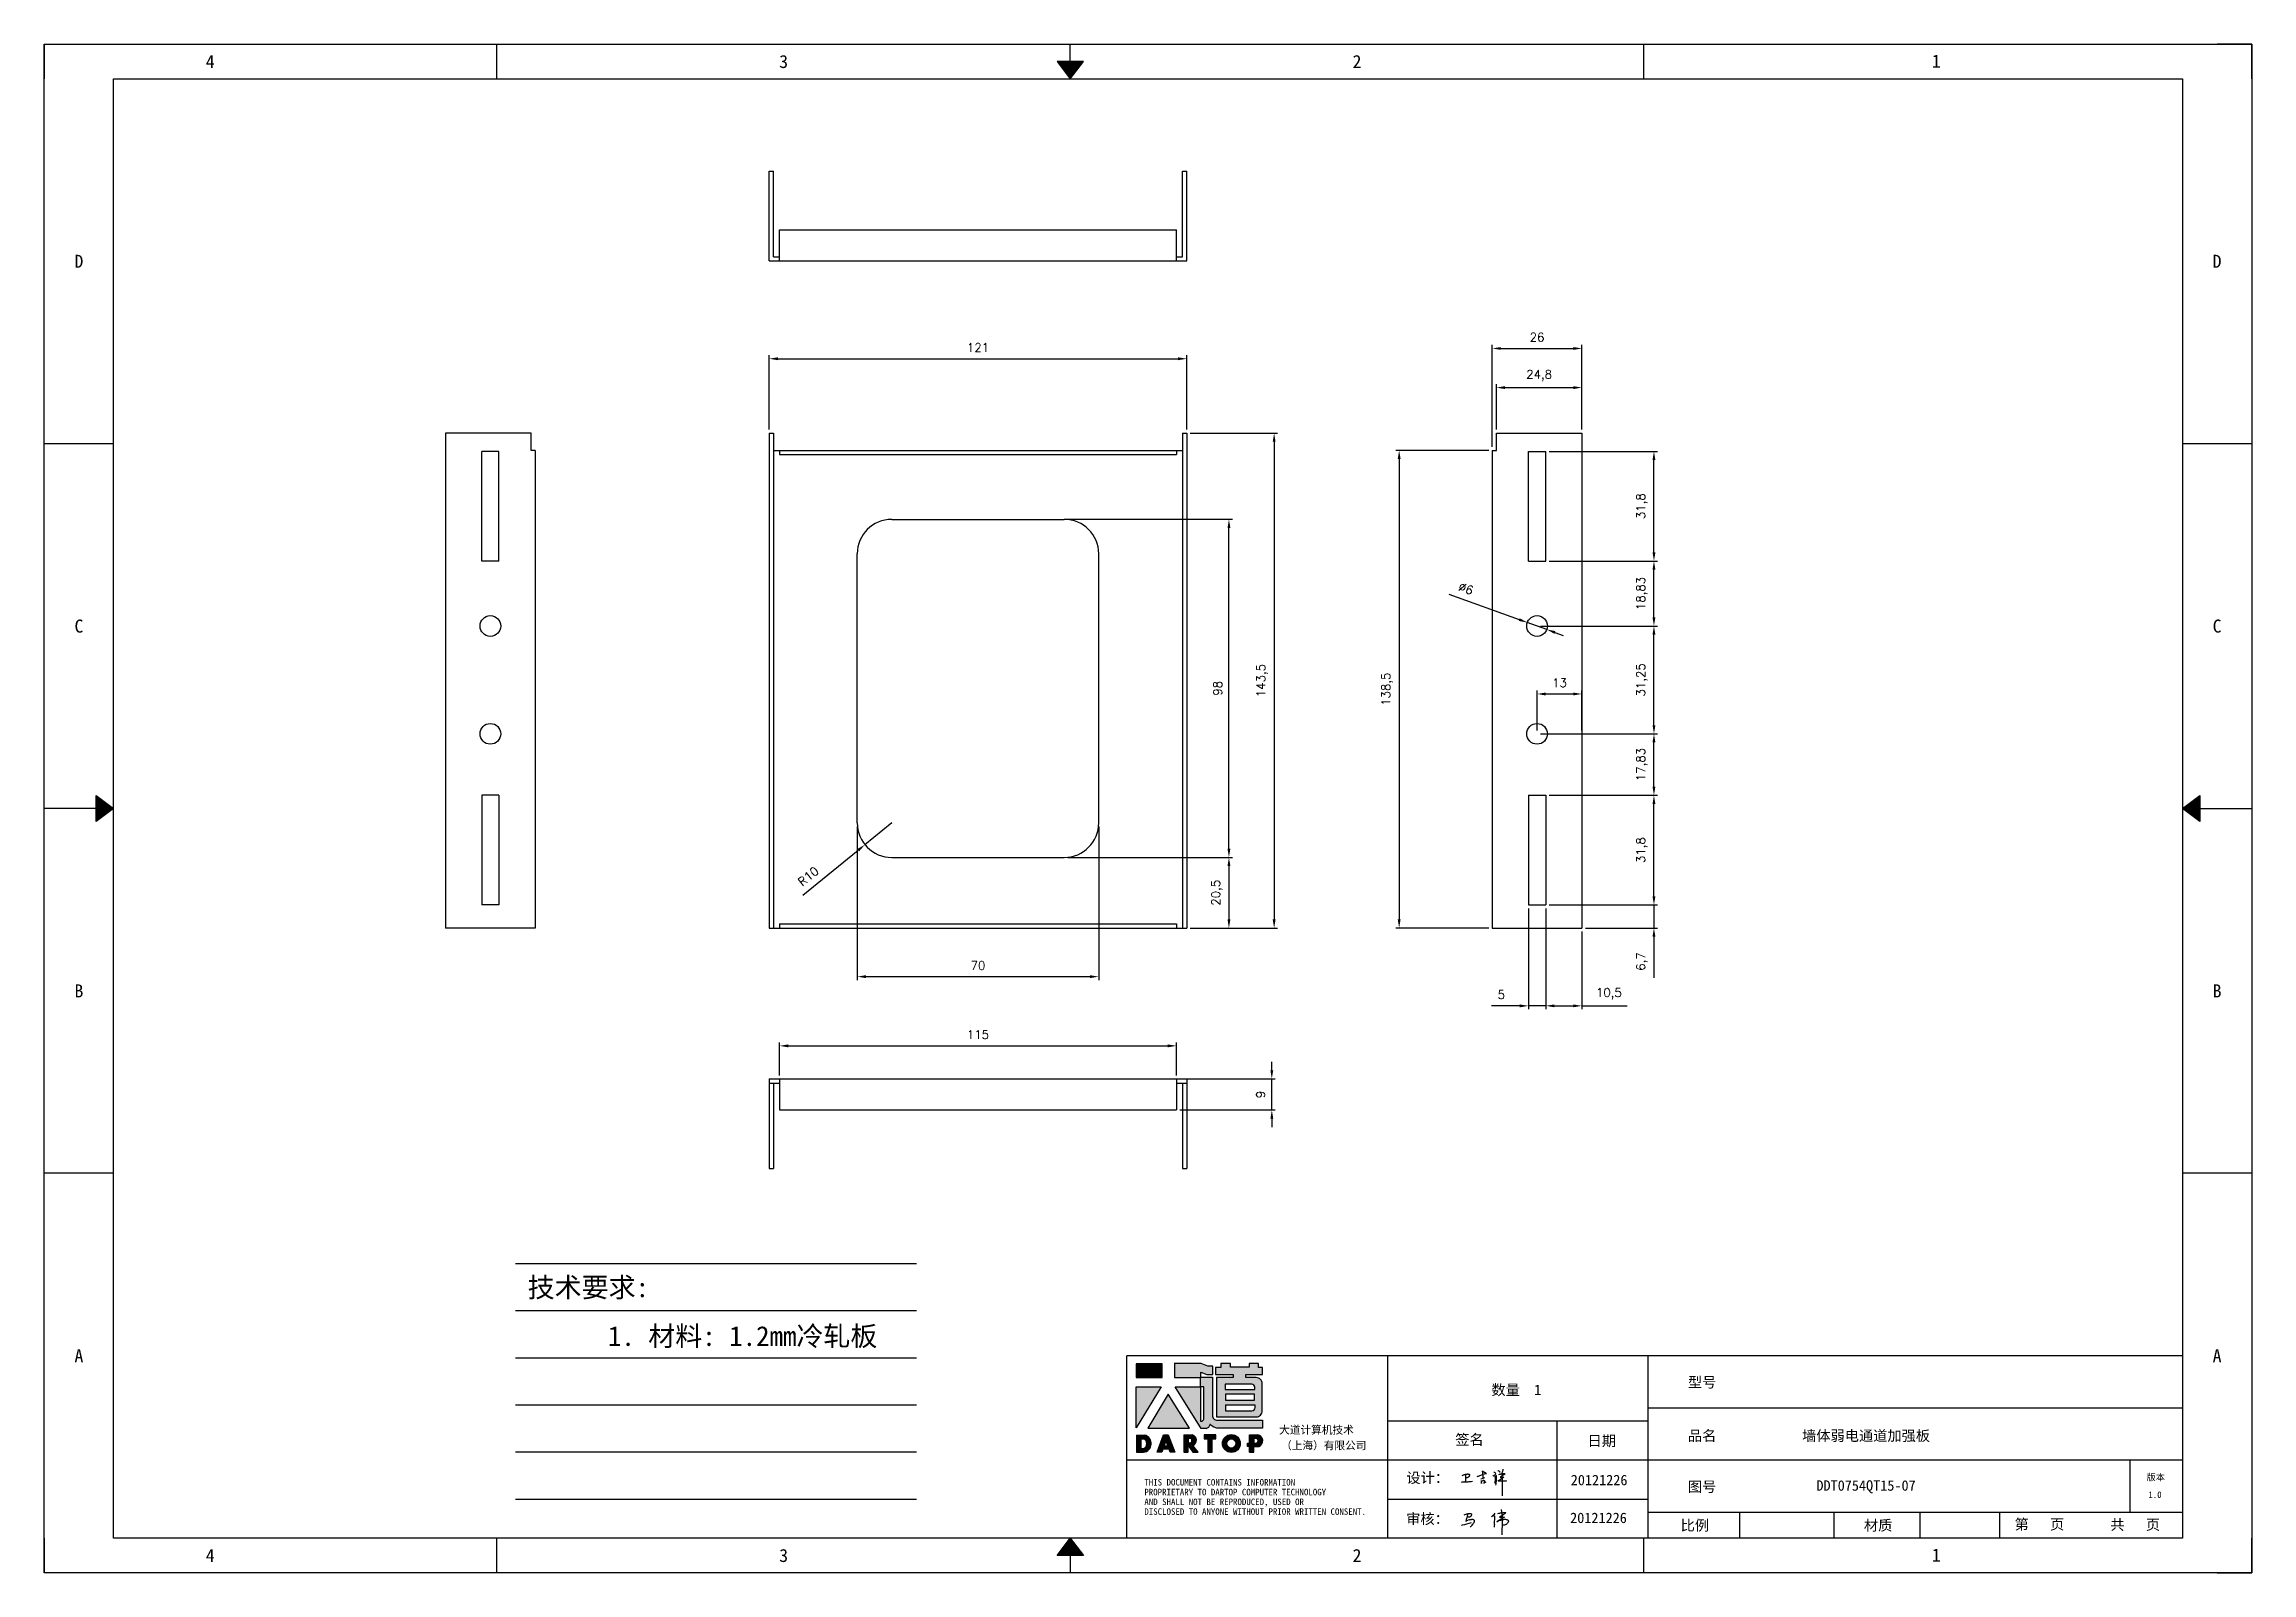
# Model space of a CAD drawing. Header units: millimetres. Extents: x 25928 to 50356, y -44172 to 20163.
# Drawn here: x 49716 to 50356, y 17664 to 18107 of the extents above; entities that cross this region are included whole.
import ezdxf
from ezdxf.enums import TextEntityAlignment as Align

# ---------------------------------------------------------------- set-up
doc = ezdxf.new("R2010")
doc.units = ezdxf.units.MM
doc.linetypes.add('DOT', pattern=[0.25, 0, -0.25])
doc.layers.add('4', color=7, linetype='Continuous')
doc.layers.add('print', color=30, linetype='Continuous')
doc.layers.add('dim', color=2, linetype='Continuous', lineweight=9)
doc.styles.add('Dartop', font='')
doc.styles.add('HZ', font='')
doc.styles.add('hzHT', font='simhei.ttf')
doc.styles.get("Standard").update_dxf_attribs({"font": 'txt', "bigfont": 'gbcbig.shx'})
doc.styles.get('Dartop').set_extended_font_data('FangSong_GB2312')
doc.styles.get('HZ').set_extended_font_data('SimSun')
doc.dimstyles.new('0.5small', dxfattribs={"dimtxt": 2.5, "dimasz": 2.5, "dimexe": 1, "dimexo": 1, "dimgap": 2, "dimtad": 1, "dimtxsty": 'Standard', "dimcen": 2.5, "dimadec": 0, "dimazin": 0, "dimtfac": 1, "dimtmove": 0, "dimatfit": 3, "dimfxl": 0, "dimarcsym": 0})

msp = doc.modelspace()

# ---------------------------------------------------------------- texts
at = {"color": 0}
for s, height, style, p in [('4', 3.777, 'Dartop', (49763.919, 18102.438)), ('3', 3.777, 'Dartop', (49930.107, 18102.438)), ('2', 3.777, 'Dartop', (50096.295, 18102.438)), ('1', 3.777, 'Dartop', (50264.205, 18102.558)), ('D', 3.777, 'Dartop', (49725.857, 18044.524)), ('D', 3.777, 'Dartop', (50345.578, 18044.524)), ('C', 3.777, 'Dartop', (49725.857, 17938.768)), ('C', 3.777, 'Dartop', (50345.578, 17938.768)), ('B', 3.777, 'Dartop', (49725.857, 17833.012)), ('B', 3.777, 'Dartop', (50345.578, 17833.012)), ('A', 3.777, 'Dartop', (49725.857, 17727.256)), ('A', 3.777, 'Dartop', (50345.578, 17727.256)), ('数量  1', 3.0216, 'hzHT', (50142.472, 17717.351)), ('型号', 3.0216, 'hzHT', (50196.325, 17719.57)), ('品名', 3.0216, 'hzHT', (50196.325, 17704.058)), ('墙体弱电通道加强板', 3.0216, 'hzHT', (50243.833, 17704.058)), ('签名', 3.0216, 'hzHT', (50128.899, 17702.951)), ('日期', 3.0216, 'hzHT', (50167.24, 17702.579)), ('20121226', 3.0216, 'hzHT', (50166.464, 17691.22)), ('版本', 1.8885, 'hzHT', (50327.806, 17692.026)), ('图号', 3.0216, 'hzHT', (50196.325, 17689.289)), ('DDT0754QT15-07', 3.0216, 'hzHT', (50243.833, 17689.629)), ('1.0', 1.8885, 'Dartop', (50327.579, 17686.979)), ('20121226', 3.0216, 'hzHT', (50166.284, 17680.256)), ('比例', 3.0216, 'hzHT', (50194.218, 17678.076)), ('材质', 3.0216, 'hzHT', (50247.343, 17678.076)), ('第   页', 3.0216, 'hzHT', (50294.085, 17678.389)), ('共   页', 3.0216, 'hzHT', (50321.841, 17678.279)), ('4', 3.777, 'Dartop', (49763.919, 17669.342)), ('3', 3.777, 'Dartop', (49930.107, 17669.342)), ('2', 3.777, 'Dartop', (50096.295, 17669.342)), ('1', 3.777, 'Dartop', (50264.205, 17669.461))]:
    msp.add_text(s, height=height, dxfattribs=dict(at, style=style)).set_placement(p, align=Align.MIDDLE_CENTER)
at = {"style": 'HZ'}
for s, p in [('技术要求:', (49873.514, 17747.075)), ('     1. 材料: 1.2mm冷轧板', (49908.481, 17732.954))]:
    msp.add_text(s, height=5.733, dxfattribs=at).set_placement(p, align=Align.MIDDLE_CENTER)
at = {"color": 0, "style": 'hzHT'}
for s, height, p in [('设计：', 3.0216, (50110.595, 17690.362)), ('THIS DOCUMENT CONTAINS INFORMATION', 1.8885, (50034.667, 17689.618)), ('PROPRIETARY TO DARTOP COMPUTER TECHNOLOGY', 1.8885, (50034.667, 17686.785)), ('AND SHALL NOT BE REPRODUCED, USED OR', 1.8885, (50034.667, 17683.953)), ('DISCLOSED TO ANYONE WITHOUT PRIOR WRITTEN CONSENT.', 1.8885, (50034.667, 17681.12)), ('审核：', 3.0216, (50110.55, 17678.463))]:
    msp.add_text(s, height=height, dxfattribs=at).set_placement(p)
at = {"layer": '4', "color": 0, "style": 'hzHT'}
for s, p in [('大道计算机技术', (50073.726, 17704.618)), ('（上海）有限公司', (50074.296, 17700.101))]:
    msp.add_text(s, height=2.2662, dxfattribs=at).set_placement(p)

# ---------------------------------------------------------------- blocks, each defined once
blk = doc.blocks.new('*U243')
at = {"color": 254, "linetype": 'Continuous', "extrusion": (0, 0, -1)}
for points in [[(-17, 0.333), (-16.812, 0.25), (-17, 0.5)], [(-17, 0.333), (-17.188, 0.25), (-16.812, 0.25)], [(-17, 0.333), (-17, 0.5), (-17.188, 0.25)]]:
    blk.add_solid(points, dxfattribs=at)
blk = doc.blocks.new('*U242')
at = {"color": 254, "linetype": 'Continuous', "extrusion": (0, 0, -1)}
for points in [[(-33.167, 11), (-33, 11), (-33.25, 11.188)], [(-33.167, 11), (-33.25, 11.188), (-33.25, 10.812)], [(-33.167, 11), (-33.25, 10.812), (-33, 11)]]:
    blk.add_solid(points, dxfattribs=at)
blk = doc.blocks.new('*U244')
at = {"color": 254, "linetype": 'Continuous'}
for points in [[(17, 21.667), (17.188, 21.75), (16.812, 21.75)], [(17, 21.667), (16.812, 21.75), (17, 21.5)], [(17, 21.667), (17, 21.5), (17.188, 21.75)]]:
    blk.add_solid(points, dxfattribs=at)
blk = doc.blocks.new('*U241')
at = {"color": 254, "linetype": 'Continuous', "extrusion": (0, 0, -1)}
for points in [[(-0.833, 11), (-0.75, 10.812), (-0.75, 11.188)], [(-0.833, 11), (-0.75, 11.188), (-1, 11)], [(-0.833, 11), (-1, 11), (-0.75, 10.812)]]:
    blk.add_solid(points, dxfattribs=at)
blk = doc.blocks.new('dadao')
for p, q in [((48, 19.2), (44.9, 10.4)), ((44.9, 10.4), (51.2, 10.4)), ((51.2, 10.4), (48, 19.2))]:
    blk.add_line(p, q)
for points in [[(41.8, 121.6), (41.8, 143.7), (-0.4, 143.7), (-0.4, 121.6), (41.8, 121.6)], [(104.8, 122), (104.8, 130.3), (114.1, 126.3), (124.2, 126.3), (124.2, 139.6), (115.9, 139.6), (105.1, 143.9), (61.5, 143.9)], [(61.7, 144), (61.7, 121.3), (103.9, 121.3)], [(113.4, 38.7), (105.1, 38.7), (63, 106.5), (103.9, 106.5), (103.9, 120.9), (103.9, 121.3)], [(109.7, 53.6), (109.7, 106.2), (104.3, 106.2), (104.3, 50.4), (106.6, 50.4)], [(144.6, 94.4), (144.6, 84.8), (192, 84.8), (192, 94.1), (144.9, 94.1)], [(120.2, 45), (119.5, 45), (119.5, 44.6)], [(0, 28), (0, 0), (11.8, 0)], [(0.1, 28), (14, 28)], [(7.1, 21.8), (7.1, 6.1), (12, 6.1)], [(7.1, 21.8), (11.4, 21.8)], [(76.8, 28.2), (76.8, 0), (84.1, 0), (84.1, 11.1), (91.6, -0.1), (100.3, -0.1), (91.7, 11.1)], [(76.8, 28.2), (90.6, 28.2)], [(84, 22.7), (84, 15.3), (87.2, 15.3)], [(84, 22.7), (87.3, 22.7)], [(183.7, 0), (183.7, 9.6), (180.6, 9.6), (180.6, 14.9), (183.8, 14.9), (183.8, 28.1), (196.1, 28.1), (196.5, 28.1)], [(183.7, 0), (190.9, 0), (190.9, 9.6), (198.8, 9.6)], [(194.9, 22.3), (190.8, 22.3), (190.8, 15), (194.4, 15)]]:
    blk.add_lwpolyline(points)
blk.add_lwpolyline([(137.1, 144.2), (137.1, 137.9), (128.3, 137.9), (128.3, 126.5), (157.3, 126.5), (157.3, 121.5), (130.3, 121.5), (130.3, 57.5), (194.4, 57.5, 0.414214), (204.4, 67.5), (204.4, 111.3, 0.414214), (194.4, 121.3), (177.5, 121.3), (177.5, 126.3), (204.7, 126.3), (204.7, 137.7), (198.2, 137.7), (198.2, 143.9), (183.3, 143.9), (183.3, 138), (153, 138), (153, 144.2), (137.1, 144.2)], format="xyb", close=True)
for points in [[(104.8, 122), (123.4, 122), (123.4, 60, 0.414214), (131.4, 52), (204.8, 52), (204.8, 39.1), (131.7, 39.1)], [(144.3, 110.8), (144.3, 101.8), (192.3, 101.8), (192.3, 105.5, 0.414214), (187.3, 110.5), (144.3, 110.5)], [(144.6, 77), (144.6, 67.5), (187.6, 67.5, 0.414214), (192.6, 72.5), (192.6, 76.4), (144.6, 76.4)]]:
    blk.add_lwpolyline(points, format="xyb")
for points in [[(-0.3, 106.2), (40.4, 106.2), (-0.3, 39.7), (-0.3, 106.2)], [(51.7, 94.1), (18.4, 39.3), (86.2, 39.3)], [(43.8, 28.2), (51.8, 28.2), (62.6, -0.1), (55, -0.1), (53.2, 5), (42.9, 5), (41.1, 0), (33.6, 0)], [(110, 28.1), (110, 21.9), (116, 21.9), (116, -0.1), (123.2, -0.1), (123.2, 22), (129.2, 22), (129.2, 28.1), (110, 28.1)]]:
    blk.add_lwpolyline(points, close=True)
for radius in [14.5, 7.44]:
    blk.add_circle((154.2, 14.2), radius)
for centre, radius, start, end in [((99.2, 60.7), 12.6, 305.6399, 325.969), ((111.6, 46.7), 8.19, 282.9811, 347.6627), ((136, 61.7), 22.9, 226.7358, 259.3209), ((8.5, 13.9), 8.49, 294.2143, 69.7177), ((9.6, 14.2), 14.4, 278.6604, 72.3203), ((86.4, 19), 3.8, 282.527, 76.7196), ((88.6, 19.4), 8.95, 290.6073, 77.2124), ((193.7, 18.7), 3.8, 280.9891, 72.5513), ((195.7, 18.6), 9.51, 288.8959, 85.2442)]:
    blk.add_arc(centre, radius, start, end)
blk = doc.blocks.new('h')
for p, q in [((20768.1, -2360.9), (20773, -2359.1)), ((20769.5, -2366.9), (20769.8, -2370.6)), ((20769.8, -2370.6), (20770.9, -2378)), ((20770.9, -2378), (20771.5, -2370.6)), ((20772.4, -2369.3), (20774.9, -2367.8)), ((20773, -2359.1), (20784.1, -2355.2)), ((20773.3, -2331.8), (20775.3, -2338.7)), ((20789.1, -2340.9), (20773.5, -2331.9)), ((20775.3, -2338.7), (20775.6, -2351.2)), ((20775.6, -2351.2), (20775.5, -2357.3)), ((20782.2, -2369.2), (20780, -2377.1)), ((20780, -2377.1), (20788.3, -2371.3)), ((20780.1, -2366.4), (20780.8, -2366.4)), ((20781.9, -2367.4), (20782.2, -2369.2)), ((20845.7, -2343.5), (20848.4, -2353)), ((20848.9, -2370.3), (20847.9, -2424)), ((20848.4, -2353), (20848.9, -2370.3))]:
    blk.add_line(p, q)
for points in [[(20696.6, -2372.4, 0.002073), (20710.6, -2371.9, 0.016137), (20719.6, -2371.3, 0.008314), (20736.9, -2369.3)], [(20699.1, -2348.2, -0.029745), (20704.6, -2345.4, -0.046842), (20708.4, -2344.2, -0.00919), (20714.3, -2343, -0.018517), (20717.2, -2342.5, -0.037841), (20720.3, -2342.4, -0.039541), (20723.2, -2342.8, -0.149785), (20726, -2344.3, -0.204935), (20726.9, -2346.6, -0.074872), (20726.5, -2348.3, -0.061615), (20725.6, -2350.3, -0.034204), (20723.8, -2352.6, -0.045776), (20722.3, -2354.1, -0.054985), (20720.4, -2355.3, -0.036348), (20717.3, -2356.5, -0.067752), (20715.7, -2356.8, -0.043553), (20713.2, -2356.7)], [(20755, -2351.9, -0.024077), (20759.9, -2350.1, -0.013147), (20768.7, -2346.5, -0.00522), (20775.4, -2344.1, -0.018517), (20777.3, -2343.4, -0.008274), (20786.3, -2341, -0.039541), (20788.3, -2340.8, -0.079216), (20789.4, -2341, -0.204935)], [(20813.5, -2350.1, 0.007348), (20815.9, -2348.7, 0.008421), (20818, -2347.3, 0.009459), (20819.7, -2346.2, -0.016325), (20820.7, -2345.5, -0.173771), (20821.8, -2345.3, -0.085159), (20823.9, -2346, -0.125883), (20826, -2347.9, -0.160659), (20826.6, -2350.1, -0.010447), (20826.5, -2352.3, -0.008247), (20826.2, -2355.1, -0.002698), (20825.3, -2374, 0.001562), (20823.9, -2383.7, 0.016137)], [(20816.8, -2335, -0.053561), (20819.6, -2336.1, -0.075272), (20821.3, -2337.3, -0.005295), (20822.5, -2338.5, -0.009337), (20823.1, -2339.1, -0.026146), (20823.7, -2339.8, -0.016644), (20824.5, -2340.9)], [(20832.1, -2329.2, -0.053561), (20834.9, -2330.3, -0.075272), (20836.7, -2331.5, -0.005295), (20837.8, -2332.6, -0.009337), (20838.5, -2333.3, -0.026146), (20839, -2334, -0.016644), (20839.8, -2335.1)], [(20836, -2343.7, -0.02797), (20842.1, -2342.6, -0.048868), (20845.6, -2342.2, -0.00919), (20851.1, -2341.4, -0.018517), (20853.9, -2341.1, -0.037841), (20856.7, -2341.2, -0.039541), (20859.4, -2341.6, -0.018282), (20840.6, -2354.7, -0.000937)], [(20847.6, -2340.2, 0.021784), (20849.6, -2335.9, 0.028296), (20850.8, -2332.4, 0.008136), (20851.9, -2328.2, 0.028913), (20852.2, -2327, 0.08193), (20852.1, -2325.9, 0.075058), (20851.7, -2324.7, 0.275043)]]:
    blk.add_lwpolyline(points, format="xyb")
for points in [[(20711.3, -2343.5), (20711.3, -2343.5), (20711.5, -2355.8), (20710.7, -2368), (20710.6, -2371.9)], [(20821.5, -2350.6), (20822.4, -2359.2), (20822.2, -2364.9), (20821.7, -2369), (20821.3, -2376.3), (20823.6, -2368.5), (20827.2, -2366.3), (20829.5, -2366.3)], [(20840.6, -2354.7), (20850, -2354.7), (20855, -2354.3), (20845.9, -2361.1), (20840.5, -2364), (20833, -2367.5), (20863.2, -2367.4), (20865.9, -2367.3)]]:
    blk.add_lwpolyline(points)
for centre, radius, start, end in [((20773.7, -2371.2), 2.3, 121.9907, 163.60158), ((20787.5, -2406), 40.3, 100.61827, 108.24823), ((20780.8, -2367.6), 1.15, 9.4675, 90)]:
    blk.add_arc(centre, radius, start, end)
blk = doc.blocks.new('*D356')
at = {"layer": 'Defpoints', "color": 0}
for p in [(50046.94, 18016.27), (49925.94, 17994.72), (50046.94, 17994.72)]:
    blk.add_point(p, dxfattribs=at)
at = {"layer": 'dim', "color": 0, "lineweight": -2}
for p, q in [((49925.94, 17995.72), (49925.94, 18017.27)), ((49928.44, 18016.27), (50044.44, 18016.27)), ((50046.94, 17995.72), (50046.94, 18017.27))]:
    blk.add_line(p, q, dxfattribs=at)
at = {"layer": 'dim', "color": 0}
for points in [[(49928.44, 18016.69), (49928.44, 18015.85), (49925.94, 18016.27)], [(50044.44, 18016.69), (50044.44, 18015.85), (50046.94, 18016.27)]]:
    blk.add_solid(points, dxfattribs=at)
at = {"layer": 'dim', "color": 0, "insert": (49986.44, 18019.52), "char_height": 2.5, "attachment_point": 5}
blk.add_mtext('121', dxfattribs=at)
blk = doc.blocks.new('*D357')
at = {"layer": 'Defpoints', "color": 0}
for p in [(50046.94, 17994.72), (50046.94, 17851.22), (50072.28, 17851.22)]:
    blk.add_point(p, dxfattribs=at)
at = {"layer": 'dim', "color": 0, "lineweight": -2}
for p, q in [((50047.94, 17994.72), (50073.28, 17994.72)), ((50072.28, 17992.22), (50072.28, 17853.72)), ((50047.94, 17851.22), (50073.28, 17851.22))]:
    blk.add_line(p, q, dxfattribs=at)
at = {"layer": 'dim', "color": 0}
for points in [[(50071.86, 17992.22), (50072.69, 17992.22), (50072.28, 17994.72)], [(50071.86, 17853.72), (50072.69, 17853.72), (50072.28, 17851.22)]]:
    blk.add_solid(points, dxfattribs=at)
at = {"layer": 'dim', "color": 0, "insert": (50068.82, 17922.97), "char_height": 2.5, "attachment_point": 5, "rotation": 90}
blk.add_mtext('143,5', dxfattribs=at)
blk = doc.blocks.new('*D358')
at = {"layer": 'Defpoints', "color": 0}
for p in [(50135.48, 17989.72), (50108.51, 17851.22), (50135.48, 17851.22)]:
    blk.add_point(p, dxfattribs=at)
at = {"layer": 'dim', "color": 0, "lineweight": -2}
for p, q in [((50134.48, 17989.72), (50107.51, 17989.72)), ((50108.51, 17987.22), (50108.51, 17853.72)), ((50134.48, 17851.22), (50107.51, 17851.22))]:
    blk.add_line(p, q, dxfattribs=at)
at = {"layer": 'dim', "color": 0}
for points in [[(50108.1, 17987.22), (50108.93, 17987.22), (50108.51, 17989.72)], [(50108.1, 17853.72), (50108.93, 17853.72), (50108.51, 17851.22)]]:
    blk.add_solid(points, dxfattribs=at)
at = {"layer": 'dim', "color": 0, "insert": (50105.05, 17920.47), "char_height": 2.5, "attachment_point": 5, "rotation": 90}
blk.add_mtext('138,5', dxfattribs=at)
blk = doc.blocks.new('*D359')
at = {"layer": 'Defpoints', "color": 0}
for p in [(50161.48, 18007.91), (50136.68, 17994.72), (50161.48, 17994.72)]:
    blk.add_point(p, dxfattribs=at)
at = {"layer": 'dim', "color": 0, "lineweight": -2}
for p, q in [((50136.68, 17995.72), (50136.68, 18008.91)), ((50139.18, 18007.91), (50158.98, 18007.91)), ((50161.48, 17995.72), (50161.48, 18008.91))]:
    blk.add_line(p, q, dxfattribs=at)
at = {"layer": 'dim', "color": 0}
for points in [[(50139.18, 18008.33), (50139.18, 18007.49), (50136.68, 18007.91)], [(50158.98, 18008.33), (50158.98, 18007.49), (50161.48, 18007.91)]]:
    blk.add_solid(points, dxfattribs=at)
at = {"layer": 'dim', "color": 0, "insert": (50149.08, 18011.37), "char_height": 2.5, "attachment_point": 5}
blk.add_mtext('24,8', dxfattribs=at)
blk = doc.blocks.new('*D360')
at = {"layer": 'Defpoints', "color": 0}
for p in [(50161.48, 18019.26), (50161.48, 17994.72), (50135.48, 17989.72)]:
    blk.add_point(p, dxfattribs=at)
at = {"layer": 'dim', "color": 0, "lineweight": -2}
for p, q in [((50135.48, 17990.72), (50135.48, 18020.26)), ((50137.98, 18019.26), (50158.98, 18019.26)), ((50161.48, 17995.72), (50161.48, 18020.26))]:
    blk.add_line(p, q, dxfattribs=at)
at = {"layer": 'dim', "color": 0}
for points in [[(50137.98, 18019.67), (50137.98, 18018.84), (50135.48, 18019.26)], [(50158.98, 18019.67), (50158.98, 18018.84), (50161.48, 18019.26)]]:
    blk.add_solid(points, dxfattribs=at)
at = {"layer": 'dim', "color": 0, "insert": (50148.48, 18022.51), "char_height": 2.5, "attachment_point": 5}
blk.add_mtext('26', dxfattribs=at)
blk = doc.blocks.new('*D361')
at = {"layer": 'Defpoints', "color": 0}
for p in [(50043.94, 17807.49), (50071.6, 17807.49), (50043.94, 17798.49)]:
    blk.add_point(p, dxfattribs=at)
at = {"layer": 'dim', "color": 0, "lineweight": -2}
for p, q in [((50044.94, 17807.49), (50072.6, 17807.49)), ((50071.6, 17809.99), (50071.6, 17812.49)), ((50071.6, 17798.49), (50071.6, 17807.49)), ((50044.94, 17798.49), (50072.6, 17798.49)), ((50071.6, 17795.99), (50071.6, 17793.49))]:
    blk.add_line(p, q, dxfattribs=at)
at = {"layer": 'dim', "color": 0}
for points in [[(50071.19, 17809.99), (50072.02, 17809.99), (50071.6, 17807.49)], [(50071.19, 17795.99), (50072.02, 17795.99), (50071.6, 17798.49)]]:
    blk.add_solid(points, dxfattribs=at)
at = {"layer": 'dim', "color": 0, "insert": (50068.35, 17802.99), "char_height": 2.5, "attachment_point": 5, "rotation": 90}
blk.add_mtext('9', dxfattribs=at)
blk = doc.blocks.new('*D362')
at = {"layer": 'Defpoints', "color": 0}
for p in [(50011.44, 17871.72), (50046.94, 17851.22), (50059.17, 17851.22)]:
    blk.add_point(p, dxfattribs=at)
at = {"layer": 'dim', "color": 0, "lineweight": -2}
for p, q in [((50012.44, 17871.72), (50060.17, 17871.72)), ((50059.17, 17869.22), (50059.17, 17853.72)), ((50047.94, 17851.22), (50060.17, 17851.22))]:
    blk.add_line(p, q, dxfattribs=at)
at = {"layer": 'dim', "color": 0}
for points in [[(50058.76, 17869.22), (50059.59, 17869.22), (50059.17, 17871.72)], [(50058.76, 17853.72), (50059.59, 17853.72), (50059.17, 17851.22)]]:
    blk.add_solid(points, dxfattribs=at)
at = {"layer": 'dim', "color": 0, "insert": (50055.72, 17861.47), "char_height": 2.5, "attachment_point": 5, "rotation": 90}
blk.add_mtext('20,5', dxfattribs=at)
blk = doc.blocks.new('*D363')
at = {"layer": 'Defpoints', "color": 0}
for p in [(50011.44, 17969.72), (50059.17, 17969.72), (50011.44, 17871.72)]:
    blk.add_point(p, dxfattribs=at)
at = {"layer": 'dim', "color": 0, "lineweight": -2}
for p, q in [((50012.44, 17969.72), (50060.17, 17969.72)), ((50059.17, 17874.22), (50059.17, 17967.22)), ((50012.44, 17871.72), (50060.17, 17871.72))]:
    blk.add_line(p, q, dxfattribs=at)
at = {"layer": 'dim', "color": 0}
for points in [[(50058.76, 17967.22), (50059.59, 17967.22), (50059.17, 17969.72)], [(50058.76, 17874.22), (50059.59, 17874.22), (50059.17, 17871.72)]]:
    blk.add_solid(points, dxfattribs=at)
at = {"layer": 'dim', "color": 0, "insert": (50055.92, 17920.72), "char_height": 2.5, "attachment_point": 5, "rotation": 90}
blk.add_mtext('98', dxfattribs=at)
blk = doc.blocks.new('*D364')
at = {"layer": 'Defpoints', "color": 0}
for p in [(49951.44, 17881.72), (50021.44, 17881.72), (50021.44, 17837.14)]:
    blk.add_point(p, dxfattribs=at)
at = {"layer": 'dim', "color": 0, "lineweight": -2}
for p, q in [((49951.44, 17880.72), (49951.44, 17836.14)), ((50021.44, 17880.72), (50021.44, 17836.14)), ((49953.94, 17837.14), (50018.94, 17837.14))]:
    blk.add_line(p, q, dxfattribs=at)
at = {"layer": 'dim', "color": 0}
for points in [[(49953.94, 17837.56), (49953.94, 17836.73), (49951.44, 17837.14)], [(50018.94, 17837.56), (50018.94, 17836.73), (50021.44, 17837.14)]]:
    blk.add_solid(points, dxfattribs=at)
at = {"layer": 'dim', "color": 0, "insert": (49986.44, 17840.39), "char_height": 2.5, "attachment_point": 5}
blk.add_mtext('70', dxfattribs=at)
blk = doc.blocks.new('*D251')
at = {"layer": 'Defpoints', "color": 0}
for p in [(49961.44, 17881.72), (49953.68, 17875.4)]:
    blk.add_point(p, dxfattribs=at)
at = {"layer": 'dim', "color": 0, "lineweight": -2}
for p, q in [((49961.44, 17881.72), (49953.68, 17875.4)), ((49935.67, 17860.74), (49951.75, 17873.83))]:
    blk.add_line(p, q, dxfattribs=at)
at = {"layer": 'dim', "color": 0}
blk.add_solid([(49951.48, 17874.15), (49952.01, 17873.5), (49953.68, 17875.4)], dxfattribs=at)
at = {"layer": 'dim', "color": 0, "insert": (49937.27, 17866.23), "char_height": 2.5, "attachment_point": 5, "rotation": 39.14952}
blk.add_mtext('R10', dxfattribs=at)
blk = doc.blocks.new('*D365')
at = {"layer": 'Defpoints', "color": 0}
for p in [(50150.98, 17857.92), (50161.48, 17851.22), (50161.48, 17828.68)]:
    blk.add_point(p, dxfattribs=at)
at = {"layer": 'dim', "color": 0, "lineweight": -2}
for p, q in [((50150.98, 17856.92), (50150.98, 17827.68)), ((50161.48, 17850.22), (50161.48, 17827.68)), ((50153.48, 17828.68), (50158.98, 17828.68)), ((50161.48, 17828.68), (50174.64, 17828.68))]:
    blk.add_line(p, q, dxfattribs=at)
at = {"layer": 'dim', "color": 0}
for points in [[(50153.48, 17829.09), (50153.48, 17828.26), (50150.98, 17828.68)], [(50158.98, 17829.09), (50158.98, 17828.26), (50161.48, 17828.68)]]:
    blk.add_solid(points, dxfattribs=at)
at = {"layer": 'dim', "color": 0, "insert": (50169.31, 17832.14), "char_height": 2.5, "attachment_point": 5}
blk.add_mtext('10,5', dxfattribs=at)
blk = doc.blocks.new('*D366')
at = {"layer": 'Defpoints', "color": 0}
for p in [(50145.98, 17857.92), (50150.98, 17857.92), (50145.98, 17828.68)]:
    blk.add_point(p, dxfattribs=at)
at = {"layer": 'dim', "color": 0, "lineweight": -2}
for p, q in [((50145.98, 17856.92), (50145.98, 17827.68)), ((50150.98, 17856.92), (50150.98, 17827.68)), ((50143.48, 17828.68), (50135.31, 17828.68)), ((50150.98, 17828.68), (50145.98, 17828.68)), ((50153.48, 17828.68), (50155.98, 17828.68))]:
    blk.add_line(p, q, dxfattribs=at)
at = {"layer": 'dim', "color": 0}
for points in [[(50143.48, 17829.09), (50143.48, 17828.26), (50145.98, 17828.68)], [(50153.48, 17829.09), (50153.48, 17828.26), (50150.98, 17828.68)]]:
    blk.add_solid(points, dxfattribs=at)
at = {"layer": 'dim', "color": 0, "insert": (50138.14, 17831.93), "char_height": 2.5, "attachment_point": 5}
blk.add_mtext('5', dxfattribs=at)
blk = doc.blocks.new('*D367')
at = {"layer": 'Defpoints', "color": 0}
for p in [(50150.98, 17857.92), (50161.48, 17851.22), (50182.36, 17851.22)]:
    blk.add_point(p, dxfattribs=at)
at = {"layer": 'dim', "color": 0, "lineweight": -2}
for p, q in [((50182.36, 17860.42), (50182.36, 17862.92)), ((50151.98, 17857.92), (50183.36, 17857.92)), ((50182.36, 17857.92), (50182.36, 17851.22)), ((50162.48, 17851.22), (50183.36, 17851.22)), ((50182.36, 17848.72), (50182.36, 17836.8))]:
    blk.add_line(p, q, dxfattribs=at)
at = {"layer": 'dim', "color": 0}
for points in [[(50181.94, 17860.42), (50182.78, 17860.42), (50182.36, 17857.92)], [(50181.94, 17848.72), (50182.78, 17848.72), (50182.36, 17851.22)]]:
    blk.add_solid(points, dxfattribs=at)
at = {"layer": 'dim', "color": 0, "insert": (50178.9, 17841.51), "char_height": 2.5, "attachment_point": 5, "rotation": 90}
blk.add_mtext('6,7', dxfattribs=at)
blk = doc.blocks.new('*D368')
at = {"layer": 'Defpoints', "color": 0}
for p in [(50150.98, 17889.72), (50182.36, 17889.72), (50150.98, 17857.92)]:
    blk.add_point(p, dxfattribs=at)
at = {"layer": 'dim', "color": 0, "lineweight": -2}
for p, q in [((50151.98, 17889.72), (50183.36, 17889.72)), ((50182.36, 17860.42), (50182.36, 17887.22)), ((50151.98, 17857.92), (50183.36, 17857.92))]:
    blk.add_line(p, q, dxfattribs=at)
at = {"layer": 'dim', "color": 0}
for points in [[(50181.94, 17887.22), (50182.78, 17887.22), (50182.36, 17889.72)], [(50181.94, 17860.42), (50182.78, 17860.42), (50182.36, 17857.92)]]:
    blk.add_solid(points, dxfattribs=at)
at = {"layer": 'dim', "color": 0, "insert": (50178.9, 17873.82), "char_height": 2.5, "attachment_point": 5, "rotation": 90}
blk.add_mtext('31,8', dxfattribs=at)
blk = doc.blocks.new('*D369')
at = {"layer": 'Defpoints', "color": 0}
for p in [(50148.48, 17907.54), (50182.36, 17907.54), (50150.98, 17889.72)]:
    blk.add_point(p, dxfattribs=at)
at = {"layer": 'dim', "color": 0, "lineweight": -2}
for p, q in [((50149.48, 17907.54), (50183.36, 17907.54)), ((50182.36, 17892.22), (50182.36, 17905.04)), ((50151.98, 17889.72), (50183.36, 17889.72))]:
    blk.add_line(p, q, dxfattribs=at)
at = {"layer": 'dim', "color": 0}
for points in [[(50181.94, 17905.04), (50182.78, 17905.04), (50182.36, 17907.54)], [(50181.94, 17892.22), (50182.78, 17892.22), (50182.36, 17889.72)]]:
    blk.add_solid(points, dxfattribs=at)
at = {"layer": 'dim', "color": 0, "insert": (50178.9, 17898.63), "char_height": 2.5, "attachment_point": 5, "rotation": 90}
blk.add_mtext('17,83', dxfattribs=at)
blk = doc.blocks.new('*D370')
at = {"layer": 'Defpoints', "color": 0}
for p in [(50148.48, 17938.79), (50182.36, 17938.79), (50148.48, 17907.54)]:
    blk.add_point(p, dxfattribs=at)
at = {"layer": 'dim', "color": 0, "lineweight": -2}
for p, q in [((50149.48, 17938.79), (50183.36, 17938.79)), ((50182.36, 17910.04), (50182.36, 17936.29)), ((50149.48, 17907.54), (50183.36, 17907.54))]:
    blk.add_line(p, q, dxfattribs=at)
at = {"layer": 'dim', "color": 0}
for points in [[(50181.94, 17936.29), (50182.78, 17936.29), (50182.36, 17938.79)], [(50181.94, 17910.04), (50182.78, 17910.04), (50182.36, 17907.54)]]:
    blk.add_solid(points, dxfattribs=at)
at = {"layer": 'dim', "color": 0, "insert": (50178.9, 17923.17), "char_height": 2.5, "attachment_point": 5, "rotation": 90}
blk.add_mtext('31,25', dxfattribs=at)
blk = doc.blocks.new('*D371')
at = {"layer": 'Defpoints', "color": 0}
for p in [(50150.98, 17957.62), (50182.36, 17957.62), (50148.48, 17938.79)]:
    blk.add_point(p, dxfattribs=at)
at = {"layer": 'dim', "color": 0, "lineweight": -2}
for p, q in [((50151.98, 17957.62), (50183.36, 17957.62)), ((50182.36, 17941.29), (50182.36, 17955.12)), ((50149.48, 17938.79), (50183.36, 17938.79))]:
    blk.add_line(p, q, dxfattribs=at)
at = {"layer": 'dim', "color": 0}
for points in [[(50181.94, 17955.12), (50182.78, 17955.12), (50182.36, 17957.62)], [(50181.94, 17941.29), (50182.78, 17941.29), (50182.36, 17938.79)]]:
    blk.add_solid(points, dxfattribs=at)
at = {"layer": 'dim', "color": 0, "insert": (50178.9, 17948.21), "char_height": 2.5, "attachment_point": 5, "rotation": 90}
blk.add_mtext('18,83', dxfattribs=at)
blk = doc.blocks.new('*D372')
at = {"layer": 'Defpoints', "color": 0}
for p in [(50150.98, 17989.42), (50182.36, 17989.42), (50150.98, 17957.62)]:
    blk.add_point(p, dxfattribs=at)
at = {"layer": 'dim', "color": 0, "lineweight": -2}
for p, q in [((50151.98, 17989.42), (50183.36, 17989.42)), ((50182.36, 17960.12), (50182.36, 17986.92)), ((50151.98, 17957.62), (50183.36, 17957.62))]:
    blk.add_line(p, q, dxfattribs=at)
at = {"layer": 'dim', "color": 0}
for points in [[(50181.94, 17986.92), (50182.78, 17986.92), (50182.36, 17989.42)], [(50181.94, 17960.12), (50182.78, 17960.12), (50182.36, 17957.62)]]:
    blk.add_solid(points, dxfattribs=at)
at = {"layer": 'dim', "color": 0, "insert": (50178.9, 17973.52), "char_height": 2.5, "attachment_point": 5, "rotation": 90}
blk.add_mtext('31,8', dxfattribs=at)
blk = doc.blocks.new('*D373')
at = {"layer": 'Defpoints', "color": 0}
for p in [(50161.48, 17919.09), (50148.48, 17907.54), (50161.48, 17907.54)]:
    blk.add_point(p, dxfattribs=at)
at = {"layer": 'dim', "color": 0, "lineweight": -2}
for p, q in [((50148.48, 17908.54), (50148.48, 17920.09)), ((50150.98, 17919.09), (50158.98, 17919.09)), ((50161.48, 17908.54), (50161.48, 17920.09))]:
    blk.add_line(p, q, dxfattribs=at)
at = {"layer": 'dim', "color": 0}
for points in [[(50150.98, 17919.51), (50150.98, 17918.67), (50148.48, 17919.09)], [(50158.98, 17919.51), (50158.98, 17918.67), (50161.48, 17919.09)]]:
    blk.add_solid(points, dxfattribs=at)
at = {"layer": 'dim', "color": 0, "insert": (50154.98, 17922.34), "char_height": 2.5, "attachment_point": 5}
blk.add_mtext('13', dxfattribs=at)
blk = doc.blocks.new('*D374')
at = {"layer": 'Defpoints', "color": 0}
for p in [(50145.65, 17939.81), (50151.3, 17937.78)]:
    blk.add_point(p, dxfattribs=at)
at = {"layer": 'dim', "color": 0, "lineweight": -2}
for p, q in [((50122.92, 17947.99), (50143.3, 17940.66)), ((50151.3, 17937.78), (50145.65, 17939.81)), ((50153.65, 17936.93), (50156, 17936.08))]:
    blk.add_line(p, q, dxfattribs=at)
at = {"layer": 'dim', "color": 0}
for points in [[(50143.44, 17941.05), (50143.16, 17940.26), (50145.65, 17939.81)], [(50153.79, 17937.32), (50153.51, 17936.54), (50151.3, 17937.78)]]:
    blk.add_solid(points, dxfattribs=at)
at = {"layer": 'dim', "color": 0, "insert": (50127.86, 17949.66), "char_height": 2.5, "attachment_point": 5, "rotation": 340.20848}
blk.add_mtext('∅6', dxfattribs=at)
blk = doc.blocks.new('*D375')
at = {"layer": 'Defpoints', "color": 0}
for p in [(50043.94, 17817.08), (49928.94, 17807.49), (50043.94, 17807.49)]:
    blk.add_point(p, dxfattribs=at)
at = {"layer": 'dim', "color": 0, "lineweight": -2}
for p, q in [((49928.94, 17808.49), (49928.94, 17818.08)), ((49931.44, 17817.08), (50041.44, 17817.08)), ((50043.94, 17808.49), (50043.94, 17818.08))]:
    blk.add_line(p, q, dxfattribs=at)
at = {"layer": 'dim', "color": 0}
for points in [[(49931.44, 17817.5), (49931.44, 17816.66), (49928.94, 17817.08)], [(50041.44, 17817.5), (50041.44, 17816.66), (50043.94, 17817.08)]]:
    blk.add_solid(points, dxfattribs=at)
at = {"layer": 'dim', "color": 0, "insert": (49986.44, 17820.33), "char_height": 2.5, "attachment_point": 5}
blk.add_mtext('115', dxfattribs=at)

# ---------------------------------------------------------------- dimensions: what is measured, and where the dimension line sits
at = {"layer": 'dim'}
for base, p1, p2, picture, middle in [((50046.94, 18016.27), (49925.94, 17994.718), (50046.94, 17994.718), '*D356', (49986.44, 18019.52)), ((50161.477, 18019.257), (50135.477, 17989.718), (50161.477, 17994.718), '*D360', (50148.477, 18022.507)), ((50161.477, 18007.91), (50136.677, 17994.718), (50161.477, 17994.718), '*D359', (50149.077, 18011.368)), ((50161.477, 17919.089), (50148.477, 17907.543), (50161.477, 17907.543), '*D373', (50154.977, 17922.339)), ((50021.44, 17837.145), (49951.44, 17881.718), (50021.44, 17881.718), '*D364', (49986.44, 17840.395)), ((50145.977, 17828.677), (50150.977, 17857.918), (50145.977, 17857.918), '*D366', (50138.143, 17831.927)), ((50161.477, 17828.677), (50150.977, 17857.918), (50161.477, 17851.218), '*D365', (50169.31, 17832.135)), ((50043.94, 17817.08), (49928.94, 17807.49), (50043.94, 17807.49), '*D375', (49986.44, 17820.33))]:
    dim = msp.add_linear_dim(base=base, p1=p1, p2=p2, dimstyle='0.5small', override={"dimpost": '\\X'}, dxfattribs=at)
    dim.commit()
    dim.dimension.update_dxf_attribs({"geometry": picture, "text_midpoint": middle})
for base, p1, p2, picture, middle in [((50072.277, 17851.218), (50046.94, 17994.718), (50046.94, 17851.218), '*D357', (50068.819, 17922.968)), ((50108.512, 17851.218), (50135.477, 17989.718), (50135.477, 17851.218), '*D358', (50105.054, 17920.468)), ((50182.359, 17989.418), (50150.977, 17957.618), (50150.977, 17989.418), '*D372', (50178.901, 17973.518)), ((50059.175, 17969.718), (50011.44, 17871.718), (50011.44, 17969.718), '*D363', (50055.925, 17920.718)), ((50182.359159669, 17957.618312739), (50148.476774399, 17938.793312739), (50150.976774399, 17957.618312739), '*D371', (50178.900826336, 17948.205812739)), ((50182.359, 17938.793), (50148.477, 17907.543), (50148.477, 17938.793), '*D370', (50178.901, 17923.168)), ((50182.359159669, 17907.543312739), (50150.976774399, 17889.718312739), (50148.476774399, 17907.543312739), '*D369', (50178.900826336, 17898.630812739)), ((50182.359, 17889.718), (50150.977, 17857.918), (50150.977, 17889.718), '*D368', (50178.901, 17873.818)), ((50059.175, 17851.218), (50011.44, 17871.718), (50046.94, 17851.218), '*D362', (50055.716, 17861.468)), ((50182.359, 17851.218), (50150.977, 17857.918), (50161.477, 17851.218), '*D367', (50178.901, 17841.51)), ((50071.602, 17807.49), (50043.94, 17798.49), (50043.94, 17807.49), '*D361', (50068.352, 17802.99))]:
    dim = msp.add_linear_dim(base=base, p1=p1, p2=p2, angle=90, dimstyle='0.5small', override={"dimpost": '\\X'}, dxfattribs=at)
    dim.commit()
    dim.dimension.update_dxf_attribs({"geometry": picture, "text_midpoint": middle})
dim = msp.add_diameter_dim_2p(p1=(50151.3, 17937.778), p2=(50145.654, 17939.809), dimstyle='0.5small', override={"dimpost": '\\X'}, dxfattribs=at)
dim.commit()
dim.dimension.update_dxf_attribs({"geometry": '*D374', "text_midpoint": (50126.764, 17946.607), "dimtype": 163})
dim = msp.add_radius_dim(center=(49961.44, 17881.718), mpoint=(49953.685, 17875.405), dimstyle='0.5small', override={"dimpost": '\\X'}, dxfattribs=at)
dim.commit()
dim.dimension.update_dxf_attribs({"geometry": '*D251', "text_midpoint": (49939.32, 17863.71), "dimtype": 164})

# ---------------------------------------------------------------- hatches: boundary and pattern name
for points in [[(50039.809, 17724.917), (50032.275, 17724.917), (50032.275, 17720.981), (50039.809, 17720.981)], [(50039.566, 17718.227), (50032.295, 17718.227), (50032.295, 17706.355)], [(50041.582, 17716.072), (50035.638, 17706.276), (50047.741, 17706.276)], [(50055.426, 17704.272), (50051.986, 17704.272), (50051.986, 17703.18), (50053.059, 17703.18), (50053.059, 17699.248), (50054.344, 17699.248), (50054.344, 17703.183), (50055.426, 17703.183)]]:
    msp.add_hatch(color=0).paths.add_polyline_path(points)
h = msp.add_hatch(color=0)
h.paths.add_polyline_path([(50051.067, 17722.525), (50052.73, 17721.806), (50054.527, 17721.806), (50054.527, 17724.185), (50053.044, 17724.185), (50051.112, 17724.949), (50043.368, 17724.949), (50043.368, 17720.925), (50050.903, 17720.925), (50050.903, 17720.843), (50050.903, 17718.272), (50043.597, 17718.272), (50051.112, 17706.178), (50052.6, 17706.178, 0.2793748), (50053.686, 17707.234), (50053.686, 17707.29), (50053.817, 17707.29, 0.1431454), (50055.866, 17706.247), (50068.924, 17706.247), (50068.924, 17708.541), (50055.81, 17708.541, -0.4142136), (50054.382, 17709.969), (50054.382, 17721.052), (50051.067, 17721.052)])
h.paths.add_polyline_path([(50050.979, 17718.22), (50051.936, 17718.22), (50051.936, 17708.833, -0.0889357), (50051.381, 17708.263), (50050.975, 17708.263)], flags=16)
h = msp.add_hatch(color=0)
h.paths.add_polyline_path([(50068.902, 17723.852), (50067.74, 17723.852), (50067.74, 17724.958), (50065.084, 17724.958), (50065.084, 17723.908), (50059.663, 17723.908), (50059.663, 17725.013), (50056.823, 17725.013), (50056.823, 17723.887), (50055.254, 17723.887), (50055.254, 17721.85), (50060.432, 17721.85), (50060.432, 17720.948), (50055.607, 17720.948), (50055.607, 17709.538), (50067.061, 17709.538, 0.4142136), (50068.847, 17711.324), (50068.847, 17719.138, 0.4142136), (50067.061, 17720.923), (50064.033, 17720.923), (50064.033, 17721.807), (50068.902, 17721.807)])
h.paths.add_polyline_path([(50065.796, 17718.989, -0.4142136), (50066.689, 17718.096), (50066.689, 17717.441), (50058.113, 17717.441), (50058.113, 17718.989)], flags=16)
h.paths.add_polyline_path([(50066.633, 17716.06), (50066.633, 17714.402), (50058.169, 17714.402), (50058.169, 17716.06)], flags=16)
h.paths.add_polyline_path([(50066.744, 17712.91), (50066.744, 17712.2, -0.4142136), (50065.851, 17711.307), (50058.169, 17711.307), (50058.169, 17712.91)], flags=16)
h = msp.add_hatch(color=0)
h.paths.add_polyline_path([(50034.843, 17704.254), (50032.349, 17704.254), (50032.349, 17699.263), (50034.449, 17699.263, 0.7930159)])
h.paths.add_polyline_path([(50034.486, 17700.356), (50033.614, 17700.356), (50033.614, 17703.161), (50034.39, 17703.161, -0.6713609)], flags=16)
h = msp.add_hatch(color=0)
h.paths.add_polyline_path([(50041.6, 17704.295), (50040.177, 17704.295), (50038.346, 17699.258), (50039.695, 17699.258), (50040.012, 17700.15), (50041.839, 17700.15), (50042.163, 17699.247), (50043.522, 17699.247)])
h.paths.add_polyline_path([(50041.49, 17701.112), (50040.358, 17701.112), (50040.913, 17702.695)], flags=16)
h = msp.add_hatch(color=0)
h.paths.add_polyline_path([(50048.52, 17704.291), (50046.067, 17704.291), (50046.067, 17699.255), (50047.363, 17699.255), (50047.363, 17701.251), (50048.696, 17699.237), (50050.262, 17699.237), (50048.729, 17701.239, 0.7440549)])
h.paths.add_polyline_path([(50047.351, 17701.997), (50047.351, 17703.319), (50047.931, 17703.319, -0.796809), (50047.922, 17701.997)], flags=16)
h = msp.add_hatch(color=0)
h.paths.add_polyline_path([(50057.296, 17701.791, 1), (50062.467, 17701.791, 1)])
h.paths.add_polyline_path([(50061.21, 17701.791, -1), (50058.553, 17701.791, -1)], flags=16)
h = msp.add_hatch(color=0)
h.paths.add_polyline_path([(50067.427, 17704.279), (50067.353, 17704.279), (50065.166, 17704.279), (50065.166, 17701.929), (50064.586, 17701.929), (50064.586, 17700.975), (50065.157, 17700.975), (50065.157, 17699.264), (50066.434, 17699.264), (50066.434, 17700.981), (50067.836, 17700.981, 0.8123038)])
h.paths.add_polyline_path([(50066.415, 17701.935), (50066.415, 17703.25), (50067.141, 17703.25, -0.7782134), (50067.067, 17701.935)], flags=16)

# ---------------------------------------------------------------- linework, layer by layer
at = {"color": 0, "linetype": 'DOT'}
for p, q in [((49715.785, 18107.474), (50345.578, 18107.474)), ((49715.785, 17674.378), (49715.785, 18097.402)), ((50355.65, 18097.402), (50355.65, 17674.378)), ((50345.578, 17664.306), (49715.785, 17664.306))]:
    msp.add_line(p, q, dxfattribs=at)
at = {"color": 0}
for p, q in [((49715.785, 18107.474), (49715.785, 18097.402)), ((49847.013, 18097.402), (49847.013, 18107.474)), ((50013.201, 18102.438), (50013.201, 18107.474)), ((50179.389, 18097.402), (50179.389, 18107.474)), ((50355.65, 18107.474), (50345.578, 18107.474)), ((50355.65, 18097.402), (50355.65, 18107.474)), ((49735.929, 17674.378), (49735.929, 18097.402)), ((49735.929, 18097.402), (50335.506, 18097.402)), ((50335.506, 18097.402), (50335.506, 17674.378)), ((49735.929, 17991.646), (49715.785, 17991.646)), ((50355.65, 17991.646), (50335.506, 17991.646)), ((49730.893, 17885.89), (49715.785, 17885.89)), ((50340.542, 17885.89), (50355.65, 17885.89)), ((49735.929, 17780.134), (49715.785, 17780.134)), ((50355.65, 17780.134), (50335.506, 17780.134)), ((50335.506, 17727.256), (50029.568, 17727.256)), ((50029.568, 17674.378), (50029.568, 17727.256)), ((50105.108, 17727.256), (50105.108, 17674.378)), ((50180.648, 17674.378), (50180.648, 17727.256)), ((50180.648, 17712.148), (50335.506, 17712.148)), ((50105.108, 17708.371), (50180.648, 17708.371)), ((50154.209, 17708.371), (50154.209, 17674.378)), ((50029.568, 17697.04), (50105.108, 17697.04)), ((50105.108, 17697.04), (50335.506, 17697.04)), ((50320.398, 17681.932), (50320.398, 17697.04)), ((50105.108, 17685.709), (50180.648, 17685.709)), ((50180.648, 17681.932), (50335.506, 17681.932)), ((50207.225, 17674.378), (50207.225, 17681.932)), ((50234.615, 17674.378), (50234.615, 17681.932)), ((50259.514, 17674.378), (50259.514, 17681.932)), ((50282.628, 17674.378), (50282.628, 17681.932)), ((49715.785, 17674.378), (49715.785, 17664.306)), ((50335.506, 17674.378), (49735.929, 17674.378)), ((49847.013, 17664.306), (49847.013, 17674.378)), ((50179.389, 17664.306), (50179.389, 17674.378)), ((50355.65, 17664.306), (50355.65, 17674.378)), ((50013.201, 17669.342), (50013.201, 17664.306)), ((50345.578, 17664.306), (50355.65, 17664.306))]:
    msp.add_line(p, q, dxfattribs=at)
for p, q in [((49925.94, 18070.616), (49927.14, 18070.616)), ((49925.94, 18044.616), (49925.94, 18070.616)), ((49927.14, 18045.816), (49927.14, 18070.616)), ((50045.74, 18070.616), (50046.94, 18070.616)), ((50045.74, 18045.816), (50045.74, 18070.616)), ((50046.94, 18044.616), (50046.94, 18070.616)), ((49928.94, 18053.616), (50043.94, 18053.616)), ((49928.94, 18044.616), (49928.94, 18053.616)), ((50043.94, 18044.616), (50043.94, 18053.616)), ((49925.94, 18044.616), (50046.94, 18044.616)), ((49927.14, 18045.816), (49928.94, 18045.816)), ((50043.94, 18045.816), (50045.74, 18045.816)), ((49832.111, 17994.718), (49832.111, 17851.218)), ((49856.911, 17994.718), (49832.111, 17994.718)), ((49856.911, 17994.718), (49853.118, 17994.718)), ((49856.911, 17989.718), (49856.911, 17994.718)), ((49925.94, 17994.718), (49925.94, 17851.218)), ((49925.94, 17994.718), (49927.14, 17994.718)), ((49927.14, 17994.718), (49927.14, 17851.218)), ((50045.74, 17994.718), (50046.94, 17994.718)), ((50045.74, 17994.718), (50045.74, 17851.218)), ((50046.94, 17994.718), (50046.94, 17851.218)), ((50136.677, 17994.718), (50140.469, 17994.718)), ((50136.677, 17989.718), (50136.677, 17994.718)), ((50136.677, 17994.718), (50161.477, 17994.718)), ((50161.477, 17994.718), (50161.477, 17851.218)), ((49847.611, 17989.418), (49842.611, 17989.418)), ((49842.611, 17957.618), (49842.611, 17989.418)), ((49847.611, 17957.618), (49847.611, 17989.418)), ((49858.111, 17989.718), (49856.911, 17989.718)), ((49858.111, 17989.718), (49858.111, 17851.218)), ((49927.14, 17989.718), (50045.74, 17989.718)), ((49928.94, 17989.718), (49928.94, 17988.518)), ((49928.94, 17988.518), (50043.94, 17988.518)), ((50043.94, 17989.718), (50043.94, 17988.518)), ((50135.477, 17989.718), (50135.477, 17851.218)), ((50135.477, 17989.718), (50136.677, 17989.718)), ((50145.977, 17989.418), (50150.977, 17989.418)), ((50145.977, 17957.618), (50145.977, 17989.418)), ((50150.977, 17957.618), (50150.977, 17989.418)), ((49961.44, 17969.718), (50011.44, 17969.718)), ((49847.611, 17957.618), (49842.611, 17957.618)), ((49951.44, 17881.718), (49951.44, 17959.718)), ((50021.44, 17881.718), (50021.44, 17959.718)), ((50145.977, 17957.618), (50150.977, 17957.618)), ((49847.611, 17889.718), (49842.611, 17889.718)), ((49842.611, 17889.718), (49842.611, 17857.918)), ((49847.611, 17889.718), (49847.611, 17857.918)), ((50145.977, 17889.718), (50150.977, 17889.718)), ((50145.977, 17889.718), (50145.977, 17857.918)), ((50150.977, 17889.718), (50150.977, 17857.918)), ((49961.44, 17871.718), (50011.44, 17871.718)), ((49847.611, 17857.918), (49842.611, 17857.918)), ((49928.94, 17852.418), (49928.94, 17851.218)), ((49928.94, 17852.418), (50043.94, 17852.418)), ((50043.94, 17852.418), (50043.94, 17851.218)), ((50145.977, 17857.918), (50150.977, 17857.918)), ((49858.111, 17851.218), (49832.111, 17851.218)), ((49925.94, 17851.218), (50046.94, 17851.218)), ((50135.477, 17851.218), (50161.477, 17851.218)), ((49925.94, 17807.49), (50046.94, 17807.49)), ((49925.94, 17807.49), (49925.94, 17781.49)), ((49928.94, 17807.49), (49928.94, 17798.49)), ((50043.94, 17807.49), (50043.94, 17798.49)), ((50046.94, 17807.49), (50046.94, 17781.49)), ((49925.94, 17806.29), (49928.94, 17806.29)), ((49927.14, 17806.29), (49927.14, 17781.49)), ((50043.94, 17806.29), (50046.94, 17806.29)), ((50045.74, 17806.29), (50045.74, 17781.49)), ((49928.94, 17798.49), (50043.94, 17798.49)), ((49925.94, 17781.49), (49927.14, 17781.49)), ((50045.74, 17781.49), (50046.94, 17781.49)), ((50137.549, 17679.544), (50136.807, 17679.142)), ((50138.084, 17679.83), (50137.549, 17679.544)), ((50137.58, 17680.43), (50138.524, 17680.43)), ((50139.027, 17680.476), (50138.084, 17679.83)), ((50138.118, 17682.67), (50138.334, 17680.86)), ((50138.37, 17679.523), (50138.29, 17675.363)), ((50138.334, 17680.86), (50138.37, 17679.523)), ((50138.524, 17680.43), (50139.027, 17680.476))]:
    msp.add_line(p, q)
for points in [[(50013.201, 18097.402), (50016.978, 18102.438), (50009.424, 18102.438), (50013.201, 18097.402)], [(49735.929, 17885.89), (49730.893, 17882.113), (49730.893, 17889.667), (49735.929, 17885.89)], [(50335.506, 17885.89), (50340.542, 17889.667), (50340.542, 17882.113), (50335.506, 17885.89)], [(50013.201, 17674.378), (50016.978, 17669.342), (50009.424, 17669.342), (50013.201, 17674.378)]]:
    msp.add_lwpolyline(points, close=True, dxfattribs=at)
for points in [[(50127.374, 17681.083, -0.029745), (50127.806, 17681.3, -0.0468422), (50128.098, 17681.394, -0.0091902), (50128.554, 17681.486, -0.0185172), (50128.783, 17681.519, -0.0378406), (50129.019, 17681.526, -0.0395413), (50129.243, 17681.499, -0.1497852), (50129.463, 17681.379, -0.2049352), (50129.53, 17681.206, -0.0748717), (50129.504, 17681.069, -0.0616146), (50129.43, 17680.917, -0.0342039), (50129.295, 17680.739, -0.0457759), (50129.174, 17680.623, -0.054985), (50129.027, 17680.532, -0.0363479), (50128.785, 17680.435, -0.0677521), (50128.664, 17680.414, -0.0435534), (50128.473, 17680.424)], [(50136.807, 17679.142, -0.029745), (50137.481, 17679.48, -0.0468422), (50137.937, 17679.627, -0.0091902), (50138.649, 17679.771, -0.0185172), (50139.006, 17679.822, -0.0378406), (50139.374, 17679.834, -0.0395413), (50139.724, 17679.79, -0.1497852), (50140.065, 17679.604, -0.2049352), (50140.17, 17679.333, -0.0748717), (50140.13, 17679.12, -0.0616146), (50140.014, 17678.883, -0.0342039), (50139.803, 17678.605, -0.0457759), (50139.615, 17678.425, -0.054985), (50139.387, 17678.282, -0.0363479), (50139.008, 17678.131, -0.0677521), (50138.819, 17678.099, -0.0435534), (50138.522, 17678.114)], [(50137.117, 17681.544, -0.0279703), (50137.727, 17681.656, -0.0488679), (50138.081, 17681.694, -0.0091902), (50138.637, 17681.777, -0.0185172), (50138.915, 17681.802, -0.0378406), (50139.2, 17681.796, -0.0395413), (50139.469, 17681.748, -0.0182819), (50137.58, 17680.43, -0.0009369)]]:
    msp.add_lwpolyline(points, format="xyb")
msp.add_lwpolyline([(50128.326, 17681.442), (50128.326, 17681.442), (50128.182, 17680.557), (50127.944, 17679.725), (50127.788, 17679.214)])
for centre in [(49845.111, 17938.793), (50148.477, 17938.793), (49845.111, 17907.543), (50148.477, 17907.543)]:
    msp.add_circle(centre, 3)
for centre, radius, start, end in [((49961.44, 17959.718), 10, 90, 180), ((50011.44, 17959.718), 10, 0, 90), ((49961.44, 17881.718), 10, 180, 270), ((50011.44, 17881.718), 10, 270, 0), ((50130.228, 17674.992), 4.876, 113.202449, 120.017497), ((50129.083, 17677.662), 1.971, 102.47486, 113.202449), ((50131.94, 17664.751), 15.195, 100.36867, 102.47486), ((50129.879, 17676.014), 3.745, 96.125337, 100.36867), ((50129.679, 17677.873), 1.875, 87.457037, 96.125337), ((50129.686, 17678.03), 1.717, 78.399567, 87.457037), ((50129.929, 17679.212), 0.511, 44.324655, 78.399567), ((50130.092, 17679.371), 0.284, 357.998393, 44.324655), ((50131.585, 17687.075), 7.458, 299.265464, 300.9495), ((50148.48, 17624.563), 57.583, 102.46592, 103.2053), ((50109.239, 17708.398), 38.128, 313.366132, 315.296084), ((50136.056, 17680.545), 0.244, 52.375745, 91.291159), ((49921.608, 17687.462), 214.732, 357.565664, 358.057278), ((50135.972, 17680.583), 0.279, 357.196828, 33.705179), ((50129.684, 17680.994), 6.583, 352.912546, 354.802684), ((50132.153, 17680.77), 4.103, 354.802684, 357.196828), ((50126.269, 17679.678), 1.596, 281.076982, 291.212632), ((50091.169, 17822.154), 148.319, 283.91895, 284.971512), ((50128.766, 17678.931), 1.257, 283.816254, 294.030509), ((50129.034, 17678.309), 0.58, 294.836428, 309.901134), ((50121.302, 17685.443), 11.096, 316.919563, 320.58866), ((50127.59, 17680.052), 2.821, 324.094808, 331.378357), ((50129.779, 17678.945), 0.377, 319.573073, 337.48549), ((50128.741, 17679.775), 1.694, 324.910666, 333.348429), ((50129.565, 17679.467), 0.825, 326.76781, 340.871018), ((50129.815, 17679.38), 0.561, 340.871018, 357.998393), ((50256.481, 17660.164), 121.7, 171.410173, 171.768083)]:
    msp.add_arc(centre, radius, start, end)
at = {"layer": 'Defpoints'}
for p, q in [((49852.401, 17753.964), (49968.66, 17753.964)), ((49852.401, 17740.314), (49968.66, 17740.314)), ((49852.401, 17740.314), (49968.66, 17740.314)), ((49852.401, 17726.664), (49968.66, 17726.664)), ((49852.401, 17713.014), (49968.66, 17713.014)), ((49852.401, 17699.364), (49968.66, 17699.364)), ((49852.401, 17685.714), (49968.66, 17685.714))]:
    msp.add_line(p, q, dxfattribs=at)
at = {"layer": 'print'}
msp.add_lwpolyline([(49715.785, 18107.474), (50355.65, 18107.474), (50355.65, 17664.306), (49715.785, 17664.306)], close=True, dxfattribs=at)

# ---------------------------------------------------------------- block references
at = {"color": 0, "linetype": 'Continuous', "xscale": 20.14402654906928, "yscale": 20.14402654921842, "zscale": 20.14402654921862}
for name, p in [('*U244', (49670.753, 17664.306)), ('*U241', (49715.785, 17664.306)), ('*U242', (49670.753, 17664.306)), ('*U243', (49670.753, 17664.306))]:
    msp.add_blockref(name, p, dxfattribs=at)
at = {"color": 0}
for name, p, xscale, yscale, zscale in [('dadao', (50032.349, 17699.263), 0.1785493262164481, 0.178549326230053, 0.1785493262317104), ('h', (48523.153, 17874.439), 0.07747410198493163, 0.07747410198530816, 0.07747410198528001)]:
    msp.add_blockref(name, p, dxfattribs=dict(at, xscale=xscale, yscale=yscale, zscale=zscale))

msp.set_redraw_order([(e.dxf.handle, doc.entitydb.next_handle()) for e in msp.query("TEXT MTEXT ATTDEF DIMENSION ARC_DIMENSION")])  # texts and dimensions are drawn at this point

doc.saveas('drawing.dxf')
